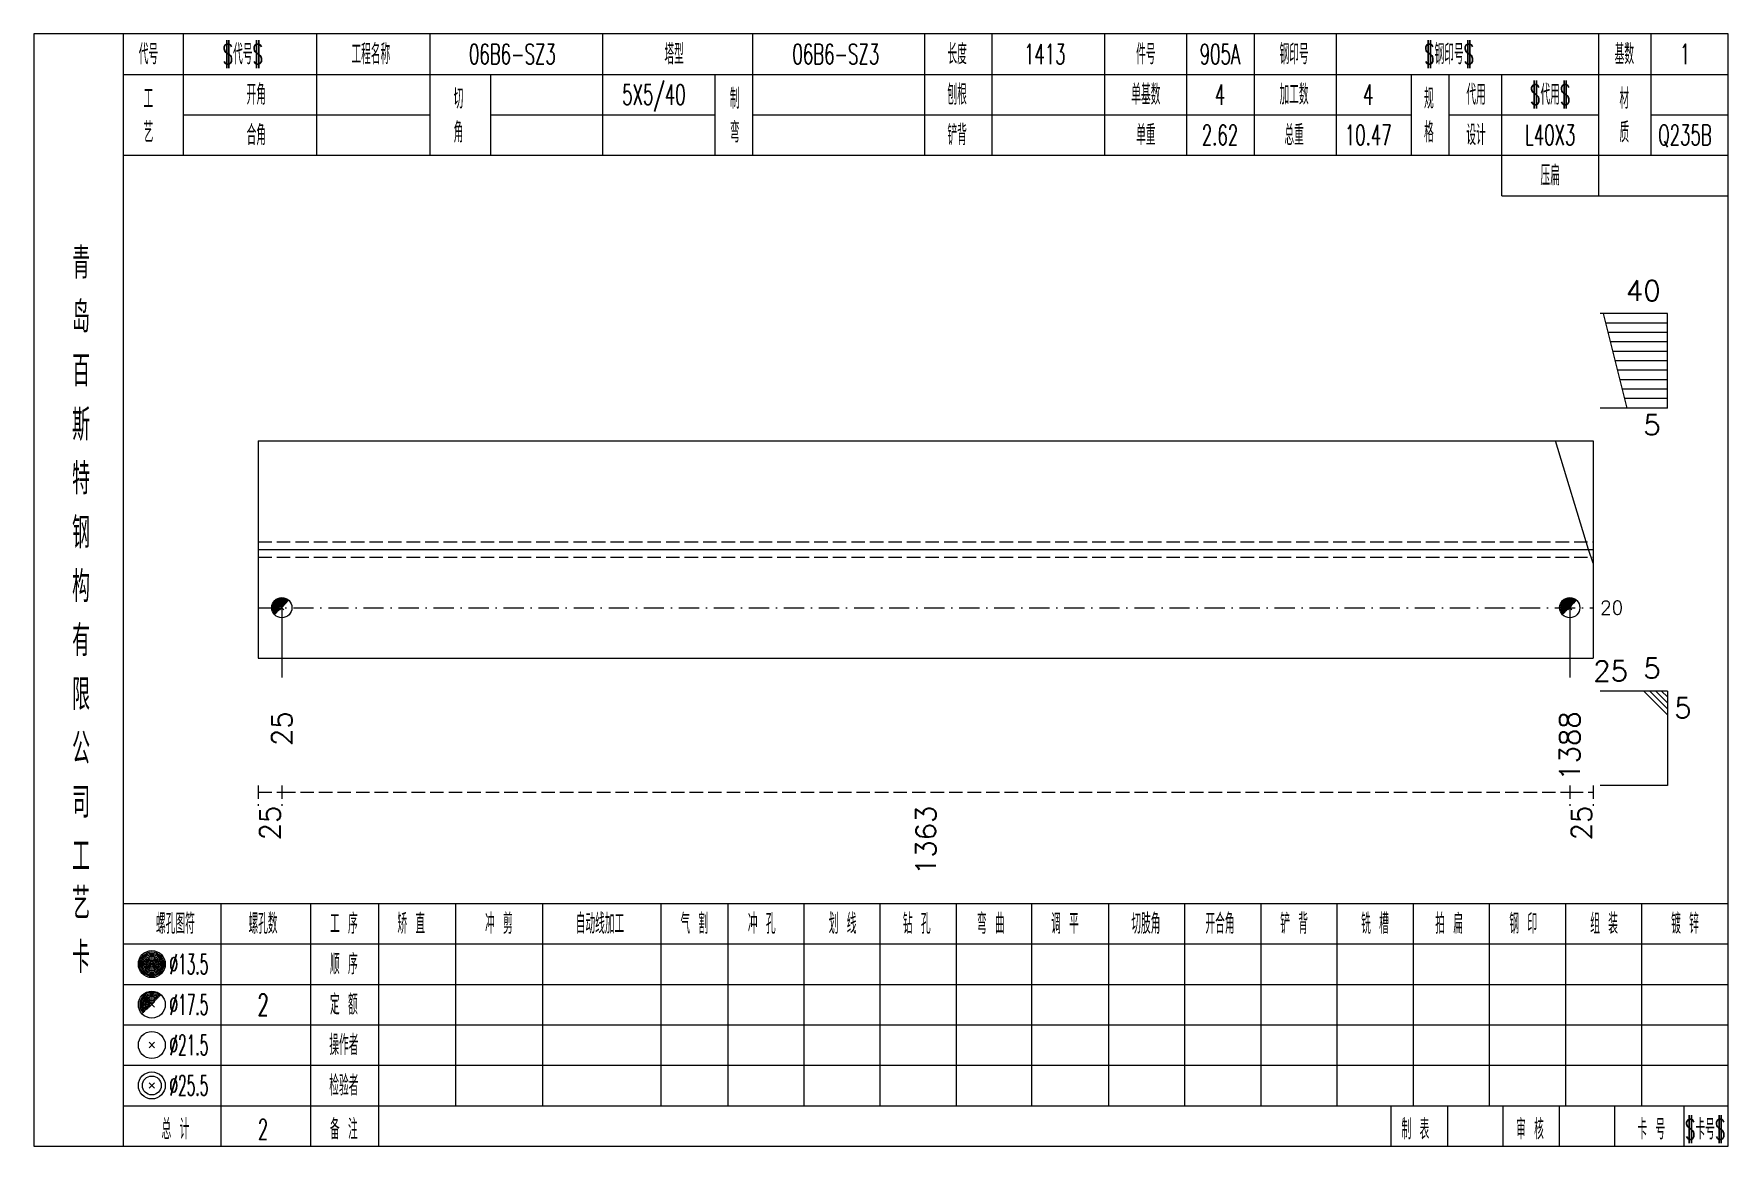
# Model space of a CAD drawing. Extents: x -533 to 8774, y 0 to 7979.
# Drawn here: x 3514 to 3765.4, y 1298.7 to 1463.7 of the extents above; entities that cross this region are included whole.
import ezdxf
from ezdxf.enums import TextEntityAlignment as Align

# ---------------------------------------------------------------- set-up
doc = ezdxf.new("R2010")
doc.units = 0
doc.header["$MEASUREMENT"] = 0
doc.linetypes.add('一点画线', pattern=[5.2, 3, -1, 0.2, -1])
doc.linetypes.add('虚线', pattern=[2.75, 2, -0.75])
doc.layers.get('0').update_dxf_attribs({"linetype": 'CONTINUOUS', "lineweight": 25})
for name, color, linetype, lineweight in [('1', 7, 'CONTINUOUS', 25), ('4', 7, 'CONTINUOUS', 25), ('5', 7, 'CONTINUOUS', 25)]:
    doc.layers.add(name, color=color, linetype=linetype, lineweight=lineweight)
doc.styles.get("Standard").update_dxf_attribs({"font": 'simplex.shx', "width": 0.7, "height": 3, "bigfont": 'gbhzfs.shx'})

msp = doc.modelspace()

# ---------------------------------------------------------------- texts
at = {"color": 7, "linetype": 'Continuous', "lineweight": 13}
for s, p in [('40', (3755.4, 1423.2)), ('5', (3755.4, 1367.2))]:
    msp.add_text(s, height=3, dxfattribs=at).set_placement(p, align=Align.BOTTOM_RIGHT)
msp.add_text('5', height=3, dxfattribs=at).set_placement((3755.4, 1407.2), align=Align.TOP_RIGHT)
msp.add_text('20', height=2, dxfattribs=at).set_placement((3746.4, 1378.58), align=Align.MIDDLE_LEFT)
msp.add_text('5', height=3, dxfattribs=at).set_placement((3757.4, 1365.2), align=Align.TOP_LEFT)
at = {"color": 8, "linetype": 'Continuous', "lineweight": 9}
for s, p in [('25', (3549.05, 1349.2)), ('1363', (3646.35, 1349.2)), ('25', (3743.65, 1349.2))]:
    msp.add_text(s, height=3, rotation=90, dxfattribs=at).set_placement(p, align=Align.MIDDLE_RIGHT)
at = {"layer": '1', "color": 7, "linetype": 'Continuous', "lineweight": 13}
msp.add_text('25', height=3, dxfattribs=at).set_placement((3745.4, 1369.2), align=Align.MIDDLE_LEFT)
for s, p in [('25', (3550.8, 1363.2)), ('1388', (3741.9, 1363.2))]:
    msp.add_text(s, height=3, rotation=90, dxfattribs=at).set_placement(p, align=Align.MIDDLE_RIGHT)
at = {"layer": '4', "color": 1, "linetype": 'Continuous', "lineweight": 13}
for s, height, width, p in [('代号', 3, 0.6, (3531, 1460.7)), ('$代号$', 3, 0.6, (3545, 1460.7)), ('工程名称', 3, 0.6, (3564, 1460.7)), ('06B6-SZ3', 3, 0.6, (3585, 1460.7)), ('塔型', 3, 0.6, (3609, 1460.7)), ('06B6-SZ3', 3, 0.6, (3633, 1460.7)), ('长度', 3, 0.6, (3651, 1460.7)), ('1413', 3, 0.6, (3664, 1460.7)), ('件号', 3, 0.6, (3679, 1460.7)), ('905A', 3, 0.6, (3690, 1460.7)), ('钢印号', 3, 0.6, (3701, 1460.7)), ('$钢印号$', 3, 0.6, (3724, 1460.7)), ('基数', 3, 0.6, (3750, 1460.7)), ('1', 3, 0.6, (3759, 1460.7)), ('开角', 3, 0.6, (3547, 1454.7)), ('切', 3, 0.6, (3577, 1454.1)), ('5X5/40', 3, 0.6, (3606, 1454.7)), ('制', 3, 0.6, (3618, 1454.1)), ('刨根', 3, 0.6, (3651, 1454.7)), ('单基数', 3, 0.6, (3679, 1454.7)), ('4', 3, 0.6, (3690, 1454.7)), ('加工数', 3, 0.6, (3701, 1454.7)), ('4', 3, 0.6, (3712, 1454.7)), ('规', 3, 0.6, (3721, 1454.1)), ('代用', 3, 0.6, (3728, 1454.7)), ('$代用$', 3, 0.6, (3739, 1454.7)), ('材', 3, 0.6, (3750, 1454.1)), ('工', 3, 0.6, (3531, 1454.1)), ('艺', 3, 0.6, (3531, 1449.1)), ('角', 3, 0.6, (3577, 1449.1)), ('弯', 3, 0.6, (3618, 1449.1)), ('格', 3, 0.6, (3721, 1449.1)), ('质', 3, 0.6, (3750, 1449.1)), ('合角', 3, 0.6, (3547, 1448.7)), ('铲背', 3, 0.6, (3651, 1448.7)), ('单重', 3, 0.6, (3679, 1448.7)), ('2.62', 3, 0.6, (3690, 1448.7)), ('总重', 3, 0.6, (3701, 1448.7)), ('10.47', 3, 0.6, (3712, 1448.7)), ('设计', 3, 0.6, (3728, 1448.7)), ('L40X3', 3, 0.6, (3739, 1448.7)), ('Q235B', 3, 0.6, (3759, 1448.7)), ('压扁', 3, 0.6, (3739, 1442.7)), ('青', 4.6, 0.8, (3521, 1429.7)), ('岛', 4.6, 0.8, (3521, 1421.7)), ('百', 4.6, 0.8, (3521, 1413.7)), ('斯', 4.6, 0.8, (3521, 1405.7)), ('特', 4.6, 0.8, (3521, 1397.7)), ('钢', 4.6, 0.8, (3521, 1389.7)), ('构', 4.6, 0.8, (3521, 1381.7)), ('有', 4.6, 0.8, (3521, 1373.7)), ('限', 4.6, 0.8, (3521, 1365.7)), ('公', 4.6, 0.8, (3521, 1357.7)), ('司', 4.6, 0.8, (3521, 1349.7)), ('工', 4.6, 0.8, (3521, 1341.7)), ('艺', 4.6, 0.8, (3521, 1334.7)), ('螺孔图符', 3, 0.6, (3535, 1331.7)), ('螺孔数', 3, 0.6, (3548, 1331.7)), ('工 序', 3, 0.6, (3560, 1331.7)), ('矫 直', 3, 0.6, (3570, 1331.7)), ('冲 剪', 3, 0.6, (3583, 1331.7)), ('自动线加工', 3, 0.6, (3598, 1331.7)), ('气 割', 3, 0.6, (3612, 1331.7)), ('冲 孔', 3, 0.6, (3622, 1331.7)), ('划 线', 3, 0.6, (3634, 1331.7)), ('钻 孔', 3, 0.6, (3645, 1331.7)), ('弯 曲', 3, 0.6, (3656, 1331.7)), ('调 平', 3, 0.6, (3667, 1331.7)), ('切肢角', 3, 0.6, (3679, 1331.7)), ('开合角', 3, 0.6, (3690, 1331.7)), ('铲 背', 3, 0.6, (3701, 1331.7)), ('铣 槽', 3, 0.6, (3713, 1331.7)), ('拍 扁', 3, 0.6, (3724, 1331.7)), ('钢 印', 3, 0.6, (3735, 1331.7)), ('组 装', 3, 0.6, (3747, 1331.7)), ('镀 锌', 3, 0.6, (3759, 1331.7)), ('卡', 4.6, 0.8, (3521, 1326.7)), ('顺 序', 3, 0.6, (3560, 1325.7)), ('%%C13.5', 3, 0.5, (3537, 1325.7)), ('%%C17.5', 3, 0.5, (3537, 1319.7)), ('2', 3.2, 0.6, (3548, 1319.7)), ('定 额', 3, 0.6, (3560, 1319.7)), ('%%C21.5', 3, 0.5, (3537, 1313.7)), ('操作者', 3, 0.6, (3560, 1313.7)), ('%%C25.5', 3, 0.5, (3537, 1307.7)), ('检验者', 3, 0.6, (3560, 1307.7)), ('总 计', 3, 0.6, (3535, 1301.2)), ('2', 3, 0.6, (3548, 1301.2)), ('备 注', 3, 0.6, (3560, 1301.2)), ('制 表', 3, 0.6, (3719, 1301.2)), ('审 核', 3, 0.6, (3736, 1301.2)), ('卡 号', 3, 0.6, (3754, 1301.2)), ('$卡号$', 3, 0.6, (3762, 1301.2))]:
    msp.add_text(s, height=height, dxfattribs=dict(at, width=width)).set_placement(p, align=Align.MIDDLE_CENTER)

# ---------------------------------------------------------------- blocks, each defined once
blk = doc.blocks.new('孔17.5')
at = {"layer": '5', "color": 7, "linetype": 'Continuous', "lineweight": 0}
for p, q in [((-0.2, -0.2), (0.2, 0.2)), ((-0.2, 0.2), (0.2, -0.2))]:
    blk.add_line(p, q, dxfattribs=at)
at = {"layer": '5', "color": 7, "linetype": 'Continuous', "lineweight": 13}
blk.add_circle((0, 0), 1, dxfattribs=at)
for radius in [0.9, 0.8, 0.7, 0.6, 0.5, 0.4, 0.3, 0.2, 0.1]:
    blk.add_arc((0, 0), radius, 45, 225, dxfattribs=at)

# ---------------------------------------------------------------- linework, layer by layer
at = {"color": 7, "linetype": 'Continuous', "lineweight": 13}
for p, q in [((3756.4, 1422.2), (3746.4, 1422.2)), ((3750.4, 1408.2), (3746.9, 1422.2)), ((3756.4, 1420.8), (3747.25, 1420.8)), ((3756.4, 1408.2), (3756.4, 1422.2)), ((3756.4, 1419.4), (3747.6, 1419.4)), ((3756.4, 1418), (3747.95, 1418)), ((3756.4, 1416.6), (3748.3, 1416.6)), ((3756.4, 1415.2), (3748.65, 1415.2)), ((3756.4, 1413.8), (3749, 1413.8)), ((3756.4, 1412.4), (3749.35, 1412.4)), ((3756.4, 1411), (3749.7, 1411)), ((3756.4, 1408.2), (3746.4, 1408.2)), ((3756.4, 1409.6), (3750.05, 1409.6)), ((3744.7, 1387.2), (3739.79, 1403.33)), ((3745.4, 1385.19), (3744.7, 1387.2)), ((3550.8, 1378.58), (3550.8, 1368.2)), ((3741.9, 1378.58), (3741.9, 1368.2)), ((3756.4, 1366.2), (3746.4, 1366.2)), ((3752.9, 1366.2), (3756.4, 1362.7)), ((3753.78, 1366.2), (3756.4, 1363.58)), ((3754.65, 1366.2), (3756.4, 1364.45)), ((3755.53, 1366.2), (3756.4, 1365.33)), ((3756.4, 1366.2), (3756.4, 1352.2)), ((3756.4, 1352.2), (3746.4, 1352.2))]:
    msp.add_line(p, q, dxfattribs=at)
at = {"color": 7, "linetype": 'Continuous', "lineweight": 18}
for p, q in [((3547.3, 1403.33), (3547.3, 1371.08)), ((3547.3, 1403.33), (3745.4, 1403.33)), ((3745.4, 1403.33), (3745.4, 1371.08)), ((3547.3, 1387.2), (3745.4, 1387.2))]:
    msp.add_line(p, q, dxfattribs=at)
at = {"color": 1, "linetype": '虚线', "lineweight": 18}
for p, q in [((3547.3, 1388.33), (3745.4, 1388.33)), ((3547.3, 1386.08), (3745.4, 1386.08))]:
    msp.add_line(p, q, dxfattribs=at)
at = {"color": 3, "linetype": '一点画线', "lineweight": 13}
msp.add_line((3547.3, 1378.58), (3745.4, 1378.58), dxfattribs=at)
at = {"color": 8, "linetype": '虚线', "lineweight": 9}
for p, q in [((3547.3, 1352.2), (3547.3, 1349.2)), ((3547.3, 1351.2), (3550.8, 1351.2)), ((3550.8, 1352.2), (3550.8, 1349.2)), ((3550.8, 1352.2), (3550.8, 1349.2)), ((3550.8, 1351.2), (3741.9, 1351.2)), ((3741.9, 1352.2), (3741.9, 1349.2)), ((3741.9, 1352.2), (3741.9, 1349.2)), ((3741.9, 1351.2), (3745.4, 1351.2)), ((3745.4, 1352.2), (3745.4, 1349.2))]:
    msp.add_line(p, q, dxfattribs=at)
at = {"layer": '1', "color": 7, "linetype": 'Continuous', "lineweight": 18}
msp.add_line((3547.3, 1371.08), (3745.4, 1371.08), dxfattribs=at)
at = {"layer": '4', "color": 1, "linetype": 'Continuous', "lineweight": 18}
for p, q in [((3527.3, 1298.7), (3527.3, 1463.7)), ((3536.2, 1445.7), (3536.2, 1463.7)), ((3556, 1445.7), (3556, 1463.7)), ((3572.8, 1445.7), (3572.8, 1463.7)), ((3598.4, 1445.7), (3598.4, 1463.7)), ((3620.7, 1445.7), (3620.7, 1463.7)), ((3646.2, 1445.7), (3646.2, 1463.7)), ((3656.2, 1445.7), (3656.2, 1463.7)), ((3672.9, 1445.7), (3672.9, 1463.7)), ((3685.1, 1445.7), (3685.1, 1463.7)), ((3695.1, 1445.7), (3695.1, 1463.7)), ((3707.3, 1445.7), (3707.3, 1463.7)), ((3746.2, 1439.7), (3746.2, 1463.7)), ((3754, 1445.7), (3754, 1463.7)), ((3527.3, 1457.7), (3765.4, 1457.7)), ((3581.8, 1445.7), (3581.8, 1457.7)), ((3615.1, 1445.7), (3615.1, 1457.7)), ((3718.4, 1445.7), (3718.4, 1457.7)), ((3724, 1445.7), (3724, 1457.7)), ((3731.8, 1439.7), (3731.8, 1457.7)), ((3536.2, 1451.7), (3572.8, 1451.7)), ((3581.8, 1451.7), (3615.1, 1451.7)), ((3620.7, 1451.7), (3718.4, 1451.7)), ((3724, 1451.7), (3746.2, 1451.7)), ((3754, 1451.7), (3765.4, 1451.7)), ((3527.3, 1445.7), (3765.4, 1445.7)), ((3731.8, 1439.7), (3765.4, 1439.7)), ((3527.3, 1334.7), (3765.4, 1334.7)), ((3541.8, 1298.7), (3541.8, 1334.7)), ((3555.1, 1298.7), (3555.1, 1334.7)), ((3565.2, 1298.7), (3565.2, 1334.7)), ((3576.6, 1304.7), (3576.6, 1334.7)), ((3589.5, 1304.7), (3589.5, 1334.7)), ((3607.1, 1304.7), (3607.1, 1334.7)), ((3617, 1304.7), (3617, 1334.7)), ((3628.3, 1304.7), (3628.3, 1334.7)), ((3639.6, 1304.7), (3639.6, 1334.7)), ((3650.9, 1304.7), (3650.9, 1334.7)), ((3662.1, 1304.7), (3662.1, 1334.7)), ((3673.5, 1304.7), (3673.5, 1334.7)), ((3684.8, 1304.7), (3684.8, 1334.7)), ((3696.1, 1304.7), (3696.1, 1334.7)), ((3707.4, 1304.7), (3707.4, 1334.7)), ((3718.7, 1304.7), (3718.7, 1334.7)), ((3730, 1304.7), (3730, 1334.7)), ((3741.3, 1304.7), (3741.3, 1334.7)), ((3752.6, 1304.7), (3752.6, 1334.7)), ((3527.3, 1328.7), (3765.4, 1328.7)), ((3527.3, 1322.7), (3765.4, 1322.7)), ((3527.3, 1316.7), (3765.4, 1316.7)), ((3527.3, 1310.7), (3765.4, 1310.7)), ((3527.3, 1304.7), (3765.4, 1304.7)), ((3715.4, 1298.7), (3715.4, 1304.7)), ((3723.8, 1298.7), (3723.8, 1304.7)), ((3732, 1298.7), (3732, 1304.7)), ((3740.4, 1298.7), (3740.4, 1304.7)), ((3748.6, 1298.7), (3748.6, 1304.7)), ((3758.9, 1298.7), (3758.9, 1304.7))]:
    msp.add_line(p, q, dxfattribs=at)
at = {"layer": '4', "color": 7, "linetype": 'Continuous', "lineweight": 13}
for p, q in [((3531.3, 1325.5), (3531.7, 1325.9)), ((3531.7, 1325.5), (3531.3, 1325.9)), ((3531.1, 1313.3), (3531.9, 1314.1)), ((3531.9, 1313.3), (3531.1, 1314.1)), ((3531.1, 1307.3), (3531.9, 1308.1)), ((3531.9, 1307.3), (3531.1, 1308.1))]:
    msp.add_line(p, q, dxfattribs=at)
at = {"layer": '4', "color": 7, "linetype": 'Continuous', "lineweight": 0}
for p, q in [((3531.1, 1319.3), (3531.9, 1320.1)), ((3531.1, 1320.1), (3531.9, 1319.3))]:
    msp.add_line(p, q, dxfattribs=at)
at = {"layer": '4', "color": 1, "linetype": 'Continuous', "lineweight": 18}
msp.add_lwpolyline([(3514, 1463.7), (3514, 1298.7), (3765.4, 1298.7), (3765.4, 1463.7)], close=True, dxfattribs=at)
at = {"layer": '4', "color": 7, "linetype": 'Continuous', "lineweight": 13}
for centre, radius in [((3531.5, 1325.7), 2), ((3531.5, 1325.7), 1.8), ((3531.5, 1325.7), 1.6), ((3531.5, 1325.7), 1.4), ((3531.5, 1325.7), 1.2), ((3531.5, 1325.7), 1), ((3531.5, 1325.7), 0.8), ((3531.5, 1325.7), 0.6), ((3531.5, 1325.7), 0.4), ((3531.5, 1325.7), 0.2), ((3531.5, 1319.7), 2), ((3531.5, 1313.7), 2), ((3531.5, 1307.7), 2), ((3531.5, 1307.7), 1.4)]:
    msp.add_circle(centre, radius, dxfattribs=at)
for radius in [1.8, 1.6, 1.4, 1.2, 1, 0.8, 0.6, 0.4, 0.2]:
    msp.add_arc((3531.5, 1319.7), radius, 45, 225, dxfattribs=at)

# ---------------------------------------------------------------- block references
at = {"layer": '1', "color": 7, "linetype": 'Continuous', "lineweight": 13, "xscale": 1.5, "yscale": 1.5, "zscale": 1.5}
for p in [(3550.8, 1378.58), (3741.9, 1378.58)]:
    msp.add_blockref('孔17.5', p, dxfattribs=at)

msp.set_redraw_order([(e.dxf.handle, doc.entitydb.next_handle()) for e in msp.query("TEXT MTEXT ATTDEF DIMENSION ARC_DIMENSION")])  # texts and dimensions are drawn at this point

doc.saveas('drawing.dxf')
